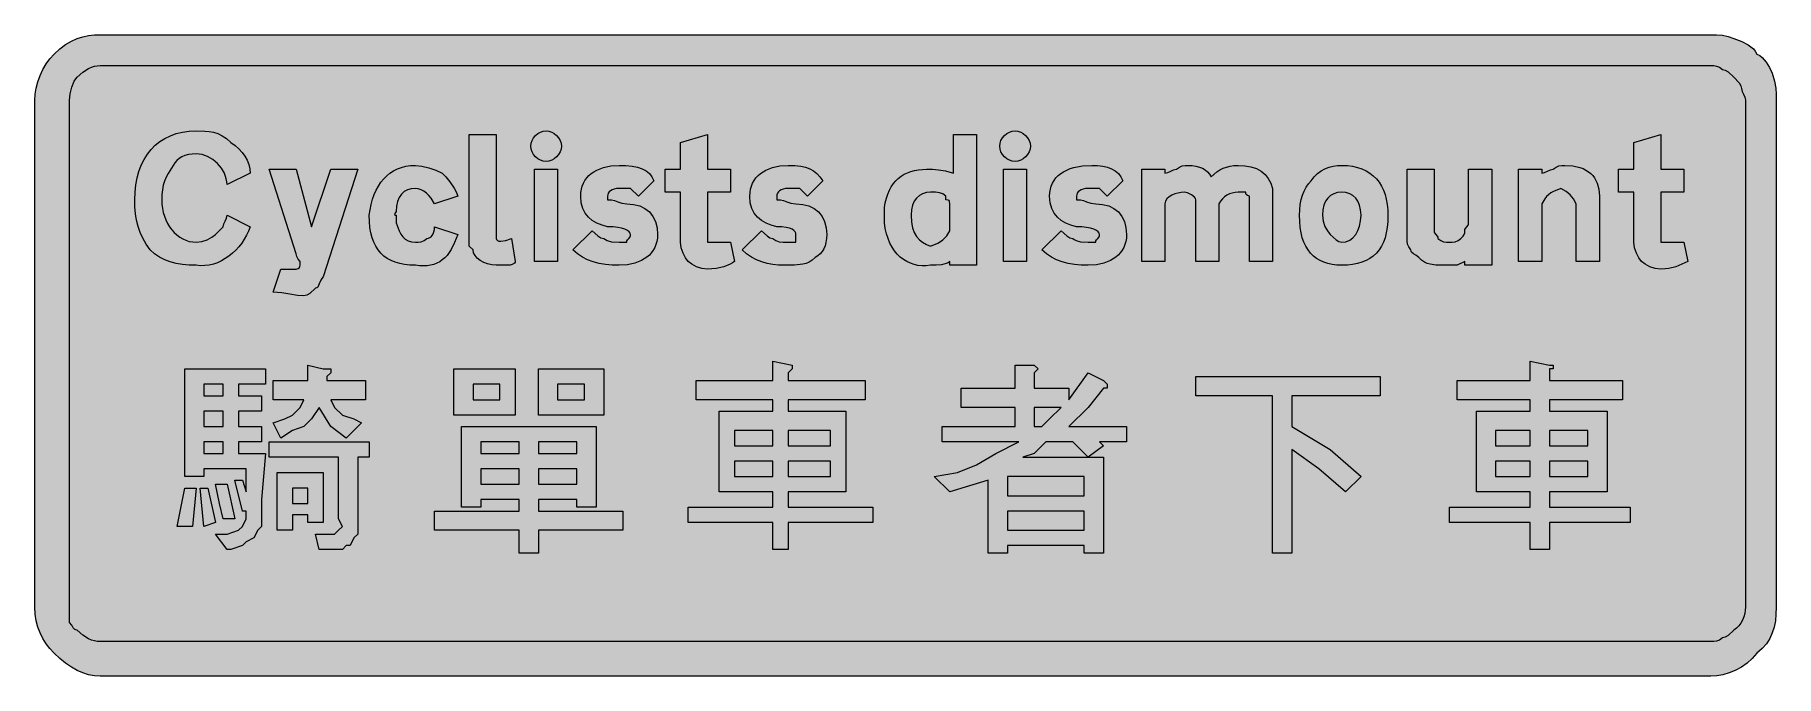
# Model space of a CAD drawing. Header units: metres. Extents: x 11 to 555, y 35 to 236.
import ezdxf

# ---------------------------------------------------------------- set-up
doc = ezdxf.new("R2010")
doc.units = ezdxf.units.M
doc.layers.add('FILL_BLACK_000000', color=7, linetype='Continuous', true_color=0x000000)
doc.layers.add('FILL_WHITE_FFFFFF', color=7, linetype='Continuous', true_color=0xffffff)

msp = doc.modelspace()

# ---------------------------------------------------------------- hatches: boundary and pattern name
at = {"layer": 'FILL_BLACK_000000', "true_color": 0x000000}
h = msp.add_hatch(color=7, dxfattribs=at)
h.dxf.hatch_style = 1
h.paths.add_polyline_path([(534.27, 235.68), (536.07, 235.66), (537.87, 235.53), (539.67, 235.17), (541.47, 234.48), (543.95, 233.56), (545.97, 232.53), (546.81, 231.94), (547.55, 231.27), (548.16, 230.53), (548.67, 229.68), (549.52, 229.18), (550.26, 228.57), (551.52, 227.13), (552.55, 225.46), (553.47, 223.68), (554.16, 221.19), (554.52, 219.03), (554.65, 217.1), (554.67, 215.28), (554.67, 56.88), (554.61, 54.69), (554.41, 52.6), (554.04, 50.64), (553.47, 48.78), (552.68, 47.04), (551.63, 45.4), (550.31, 43.89), (548.67, 42.48), (547.21, 40.79), (545.58, 39.33), (543.8, 38.09), (541.92, 37.08), (539.99, 36.29), (538.04, 35.73), (536.12, 35.39), (534.27, 35.28), (31.47, 35.28), (29.67, 35.39), (27.87, 35.73), (26.07, 36.29), (24.27, 37.08), (22.47, 38.09), (20.67, 39.33), (18.87, 40.79), (17.07, 42.48), (15.78, 43.89), (14.61, 45.4), (13.59, 47.04), (12.72, 48.78), (12.02, 50.64), (11.5, 52.6), (11.18, 54.69), (11.07, 56.88), (11.07, 215.28), (11.18, 217.13), (11.5, 219.05), (12.02, 221), (12.72, 222.93), (13.59, 224.81), (14.61, 226.59), (15.78, 228.22), (17.07, 229.68), (18.87, 231.32), (20.67, 232.64), (22.47, 233.69), (24.27, 234.48), (26.07, 235.05), (27.87, 235.42), (29.67, 235.62), (31.47, 235.68), (534.27, 235.68)])
h = msp.add_hatch(color=7, dxfattribs=at)
h.dxf.hatch_style = 1
h.paths.add_polyline_path([(77.76, 174.35), (77.15, 173.05), (76.45, 171.8), (75.65, 170.6), (74.76, 169.46), (73.8, 168.4), (72.77, 167.42), (71.67, 166.53), (70.52, 165.74), (69.32, 165.05), (68.07, 164.48), (66.8, 164.04), (65.49, 163.72), (64.16, 163.56), (62.82, 163.54), (61.47, 163.68), (59.28, 163.74), (57.2, 163.92), (55.23, 164.25), (53.37, 164.73), (51.63, 165.38), (49.99, 166.21), (48.48, 167.24), (47.07, 168.48), (45.83, 170.28), (44.8, 172.1), (43.97, 173.94), (43.32, 175.83), (42.84, 177.77), (42.51, 179.79), (42.33, 181.88), (42.27, 184.08), (42.35, 186.5), (42.6, 188.8), (43.01, 190.98), (43.58, 193.02), (44.31, 194.94), (45.18, 196.72), (46.2, 198.35), (47.37, 199.83), (48.68, 201.16), (50.12, 202.33), (51.7, 203.33), (53.41, 204.16), (55.24, 204.82), (57.2, 205.29), (59.28, 205.58), (61.47, 205.68), (64.17, 205.62), (65.52, 205.49), (66.87, 205.23), (68.22, 204.8), (69.57, 204.16), (70.92, 203.27), (72.27, 202.08), (73.56, 201.13), (74.73, 200.07), (75.75, 198.94), (76.62, 197.73), (77.32, 196.47), (77.84, 195.16), (78.16, 193.83), (78.27, 192.48), (71.07, 188.88), (71.01, 189.78), (70.85, 190.67), (70.25, 192.4), (69.3, 194.03), (68.07, 195.48), (66.62, 196.71), (65, 197.65), (63.26, 198.26), (62.37, 198.42), (61.47, 198.48), (60.18, 198.42), (59, 198.25), (57.93, 197.97), (56.97, 197.58), (56.13, 197.07), (55.4, 196.45), (54.78, 195.72), (54.27, 194.88), (52.7, 192.35), (52.08, 191.15), (51.57, 189.93), (51.18, 188.66), (50.9, 187.29), (50.73, 185.77), (50.67, 184.08), (50.73, 182.75), (50.89, 181.45), (51.15, 180.19), (51.51, 178.98), (51.97, 177.83), (52.51, 176.74), (53.12, 175.72), (53.82, 174.78), (54.59, 173.92), (55.42, 173.16), (56.31, 172.49), (57.25, 171.93), (58.25, 171.48), (59.28, 171.15), (60.36, 170.95), (61.47, 170.88), (63.25, 171.09), (64.92, 171.63), (66.36, 172.4), (67.47, 173.28), (69.87, 175.68), (70.06, 176.58), (70.47, 177.48), (70.88, 178.38), (71.07, 179.28), (78.27, 175.68), (77.76, 174.35)])
h = msp.add_hatch(color=7, dxfattribs=at)
h.dxf.hatch_style = 1
h.paths.add_polyline_path([(155.07, 173.28), (155.07, 172.08), (155.18, 171.69), (155.48, 171.4), (155.96, 171.24), (156.57, 171.18), (158.11, 171.4), (159.87, 172.08), (161.07, 164.88), (161.03, 164.69), (160.77, 164.28), (160.06, 163.87), (159.46, 163.73), (158.67, 163.68), (155.07, 163.68), (153.73, 163.79), (152.43, 164.09), (151.21, 164.57), (150.12, 165.18), (149.2, 165.91), (148.49, 166.72), (148.03, 167.58), (147.87, 168.48), (146.67, 169.68), (146.67, 170.88), (146.67, 204.48), (155.07, 204.48), (155.07, 173.28)])
h = msp.add_hatch(color=7, dxfattribs=at)
h.dxf.hatch_style = 1
h.paths.add_polyline_path([(175.36, 199.98), (175.06, 199.12), (174.58, 198.31), (173.97, 197.58), (173.24, 196.97), (172.43, 196.49), (171.57, 196.19), (170.67, 196.08), (169.77, 196.19), (168.91, 196.49), (168.1, 196.97), (167.37, 197.58), (166.76, 198.31), (166.28, 199.12), (165.98, 199.98), (165.87, 200.88), (165.98, 201.78), (166.28, 202.64), (166.76, 203.45), (167.37, 204.18), (168.1, 204.79), (168.91, 205.27), (169.77, 205.57), (170.67, 205.68), (171.57, 205.57), (172.43, 205.27), (173.24, 204.79), (173.97, 204.18), (174.58, 203.45), (175.06, 202.64), (175.36, 201.78), (175.47, 200.88), (175.36, 199.98)])
h = msp.add_hatch(color=7, dxfattribs=at)
h.dxf.hatch_style = 1
h.paths.add_polyline_path([(228.27, 193.68), (228.27, 186.48), (221.07, 186.48), (221.07, 173.28), (221.07, 170.88), (223.47, 170.88), (225.87, 170.88), (228.27, 170.88), (229.47, 164.88), (228.91, 164.43), (228.16, 164), (226.17, 163.23), (223.73, 162.69), (222.42, 162.53), (221.07, 162.48), (219.29, 162.69), (217.62, 163.23), (216.18, 164), (215.07, 164.88), (214.19, 165.99), (213.42, 167.43), (212.88, 169.1), (212.67, 170.88), (212.67, 186.48), (207.87, 186.48), (207.87, 193.68), (212.67, 193.68), (212.67, 202.08), (221.07, 204.48), (221.07, 193.68), (228.27, 193.68)])
h = msp.add_hatch(color=7, dxfattribs=at)
h.dxf.hatch_style = 1
h.paths.add_polyline_path([(305.07, 204.48), (305.07, 163.68), (296.67, 163.68), (296.67, 164.88), (296.17, 164.48), (295.56, 164.19), (294.12, 163.83), (292.45, 163.7), (290.67, 163.68), (289.33, 163.53), (288.03, 163.51), (286.77, 163.63), (285.55, 163.89), (284.38, 164.28), (283.27, 164.8), (282.21, 165.45), (281.22, 166.23), (280.3, 167.14), (279.46, 168.17), (278.69, 169.32), (278.01, 170.6), (277.43, 171.99), (276.94, 173.51), (276.55, 175.14), (276.27, 176.88), (276.27, 178.08), (276.27, 180.48), (276.27, 181.68), (276.54, 183.2), (276.89, 184.61), (277.32, 185.91), (277.83, 187.1), (278.41, 188.19), (279.08, 189.17), (279.81, 190.05), (280.62, 190.83), (281.5, 191.51), (282.45, 192.1), (283.46, 192.59), (284.54, 192.99), (285.68, 193.29), (286.88, 193.51), (289.47, 193.68), (291.29, 193.66), (293.22, 193.53), (295.38, 193.17), (297.87, 192.48), (297.87, 204.48), (305.07, 204.48)])
h.paths.add_polyline_path([(296.67, 182.88), (296.65, 183.57), (296.52, 183.93), (296.16, 184.06), (295.47, 184.08), (295.47, 185.28), (294.55, 185.97), (293.52, 186.33), (292.26, 186.46), (290.67, 186.48), (289.38, 186.37), (288.21, 186.03), (287.19, 185.47), (286.32, 184.68), (285.62, 183.67), (285.1, 182.43), (284.78, 180.97), (284.67, 179.28), (284.78, 177.19), (285.1, 175.42), (285.62, 173.92), (286.32, 172.68), (287.19, 171.66), (288.21, 170.84), (289.38, 170.19), (290.67, 169.68), (292.96, 170.6), (293.83, 171.09), (294.57, 171.63), (295.19, 172.22), (295.73, 172.89), (296.67, 174.48), (296.67, 181.68), (296.67, 182.88)], flags=16)
h = msp.add_hatch(color=7, dxfattribs=at)
h.dxf.hatch_style = 1
h.paths.add_polyline_path([(321.76, 199.98), (321.46, 199.12), (320.98, 198.31), (320.37, 197.58), (319.64, 196.97), (318.83, 196.49), (317.97, 196.19), (317.07, 196.08), (316.17, 196.19), (315.31, 196.49), (314.5, 196.97), (313.77, 197.58), (313.16, 198.31), (312.68, 199.12), (312.38, 199.98), (312.27, 200.88), (312.38, 201.78), (312.68, 202.64), (313.16, 203.45), (313.77, 204.18), (314.5, 204.79), (315.31, 205.27), (316.17, 205.57), (317.07, 205.68), (317.97, 205.57), (318.83, 205.27), (319.64, 204.79), (320.37, 204.18), (320.98, 203.45), (321.46, 202.64), (321.76, 201.78), (321.87, 200.88), (321.76, 199.98)])
h = msp.add_hatch(color=7, dxfattribs=at)
h.dxf.hatch_style = 1
h.paths.add_polyline_path([(525.87, 193.68), (525.87, 186.48), (518.67, 186.48), (518.67, 173.28), (518.67, 170.88), (521.07, 170.88), (523.47, 170.88), (525.87, 170.88), (527.07, 164.88), (525.25, 164), (523.32, 163.23), (521.16, 162.69), (519.97, 162.53), (518.67, 162.48), (516.89, 162.69), (515.22, 163.23), (513.78, 164), (512.67, 164.88), (511.79, 165.99), (511.02, 167.43), (510.48, 169.1), (510.27, 170.88), (510.27, 186.48), (505.47, 186.48), (505.47, 193.68), (510.27, 193.68), (510.27, 202.08), (518.67, 204.48), (518.67, 193.68), (525.87, 193.68)])
h = msp.add_hatch(color=7, dxfattribs=at)
h.dxf.hatch_style = 1
h.paths.add_polyline_path([(101.07, 160.08), (100.67, 159.58), (100.36, 159.01), (99.87, 157.83), (99.38, 156.87), (99.07, 156.59), (98.67, 156.48), (96.87, 154.83), (95.97, 154.29), (95.07, 154.08), (93.06, 154.27), (90.72, 154.68), (88.15, 155.09), (85.47, 155.28), (87.87, 162.48), (89.07, 162.48), (92.67, 162.48), (93.27, 162.63), (93.68, 162.99), (93.82, 163.28), (93.87, 163.68), (93.87, 164.88), (93.27, 165.63), (92.86, 166.4), (92.67, 167.28), (84.27, 193.68), (92.67, 193.68), (97.47, 175.68), (103.47, 193.68), (111.87, 193.68), (101.07, 160.08)])
h = msp.add_hatch(color=7, dxfattribs=at)
h.dxf.hatch_style = 1
h.paths.add_polyline_path([(131.86, 194.67), (134.07, 194.13), (136.28, 193.36), (138.27, 192.48), (139.36, 191.35), (140.67, 189.78), (141.98, 187.75), (142.57, 186.57), (143.07, 185.28), (135.87, 182.88), (134.76, 184.64), (134.08, 185.45), (133.32, 186.18), (132.51, 186.79), (131.65, 187.27), (130.77, 187.57), (129.87, 187.68), (128.58, 187.57), (127.41, 187.23), (126.39, 186.67), (125.52, 185.88), (124.82, 184.87), (124.3, 183.63), (123.98, 182.17), (123.87, 180.48), (123.42, 179.88), (123.36, 179.47), (123.53, 179.33), (123.87, 179.28), (123.87, 176.88), (124.81, 174.42), (125.35, 173.4), (125.97, 172.53), (126.71, 171.83), (127.58, 171.31), (128.63, 170.99), (129.87, 170.88), (130.77, 170.9), (131.67, 171.03), (132.57, 171.39), (133.47, 172.08), (133.92, 172.14), (134.35, 172.3), (134.76, 172.59), (135.12, 172.98), (135.43, 173.49), (135.66, 174.1), (135.82, 174.84), (135.87, 175.68), (143.07, 173.28), (142.11, 170.75), (141.01, 168.57), (139.74, 166.76), (139.03, 166), (138.27, 165.33), (137.45, 164.76), (136.58, 164.29), (135.64, 163.92), (134.63, 163.66), (133.56, 163.5), (132.41, 163.45), (131.18, 163.51), (129.87, 163.68), (128.13, 163.74), (126.5, 163.91), (124.98, 164.19), (123.57, 164.6), (122.28, 165.12), (121.1, 165.77), (120.03, 166.54), (119.07, 167.43), (118.23, 168.45), (117.5, 169.6), (116.88, 170.88), (116.37, 172.29), (115.98, 173.83), (115.7, 175.51), (115.53, 177.33), (115.47, 179.28), (116.09, 182.71), (116.52, 184.28), (117.05, 185.77), (117.65, 187.15), (118.34, 188.43), (119.11, 189.61), (119.97, 190.68), (120.91, 191.64), (121.94, 192.48), (123.05, 193.2), (124.25, 193.79), (125.52, 194.26), (126.89, 194.6), (128.34, 194.81), (129.87, 194.88), (131.86, 194.67)])
h = msp.add_hatch(color=7, dxfattribs=at)
h.dxf.hatch_style = 1
h.paths.add_polyline_path([(167.07, 164.88), (167.07, 193.68), (174.27, 193.68), (174.27, 164.88), (167.07, 164.88)])
h = msp.add_hatch(color=7, dxfattribs=at)
h.dxf.hatch_style = 1
h.paths.add_polyline_path([(205.41, 172.18), (205.25, 171.14), (204.98, 170.17), (204.61, 169.25), (204.14, 168.39), (203.57, 167.61), (202.91, 166.88), (202.17, 166.23), (201.34, 165.65), (200.43, 165.14), (198.38, 164.34), (196.05, 163.85), (193.47, 163.68), (191.28, 163.74), (189.2, 163.92), (187.23, 164.25), (185.37, 164.73), (183.63, 165.38), (182, 166.21), (180.48, 167.24), (179.07, 168.48), (185.07, 174.48), (186.87, 172.83), (187.77, 172.29), (188.67, 172.08), (189.17, 171.68), (189.76, 171.39), (191.07, 171.03), (193.47, 170.88), (195.87, 170.88), (195.92, 171.28), (196.06, 171.59), (196.47, 172.08), (196.88, 172.57), (197.02, 172.88), (197.07, 173.28), (196.96, 173.73), (196.62, 174.16), (196.06, 174.57), (195.27, 174.93), (194.26, 175.24), (193.02, 175.47), (191.56, 175.63), (189.87, 175.68), (188.13, 176.19), (186.53, 176.84), (185.1, 177.66), (183.87, 178.68), (182.86, 179.92), (182.11, 181.42), (181.63, 183.19), (181.47, 185.28), (181.53, 186.38), (181.69, 187.42), (181.96, 188.39), (182.33, 189.31), (182.8, 190.17), (183.37, 190.95), (184.03, 191.68), (184.77, 192.33), (185.6, 192.91), (186.51, 193.42), (188.56, 194.22), (190.89, 194.71), (193.47, 194.88), (195.61, 194.82), (197.52, 194.64), (199.21, 194.31), (200.67, 193.83), (201.91, 193.18), (202.92, 192.35), (203.71, 191.32), (204.27, 190.08), (199.47, 185.28), (197.07, 187.68), (193.47, 187.68), (192.63, 187.63), (191.9, 187.47), (191.28, 187.24), (190.77, 186.93), (190.38, 186.57), (190.1, 186.16), (189.93, 185.73), (189.87, 185.28), (189.87, 184.08), (191.07, 184.08), (191.99, 183.89), (193.02, 183.48), (194.28, 183.07), (195.87, 182.88), (198.01, 182.71), (199.9, 182.22), (201.54, 181.42), (202.92, 180.33), (204.01, 178.95), (204.81, 177.31), (205.3, 175.42), (205.47, 173.28), (205.41, 172.18)])
h = msp.add_hatch(color=7, dxfattribs=at)
h.dxf.hatch_style = 1
h.paths.add_polyline_path([(258.21, 171.99), (258.05, 170.8), (257.76, 169.74), (257.37, 168.78), (256.86, 167.94), (256.25, 167.2), (255.51, 166.59), (254.67, 166.08), (253.77, 165.29), (252.83, 164.69), (251.84, 164.27), (250.77, 163.98), (248.26, 163.72), (245.07, 163.68), (243.27, 163.74), (241.49, 163.92), (239.73, 164.25), (238.02, 164.73), (236.36, 165.38), (234.78, 166.21), (233.27, 167.24), (231.87, 168.48), (237.87, 174.48), (239.67, 172.83), (240.57, 172.29), (241.47, 172.08), (242.39, 171.39), (243.42, 171.03), (244.68, 170.9), (246.27, 170.88), (248.67, 170.88), (248.67, 173.28), (248.61, 173.73), (248.41, 174.16), (248.04, 174.57), (247.47, 174.93), (246.68, 175.24), (245.63, 175.47), (244.31, 175.63), (242.67, 175.68), (240.93, 176.19), (239.33, 176.84), (237.9, 177.66), (236.67, 178.68), (235.66, 179.92), (234.91, 181.42), (234.43, 183.19), (234.27, 185.28), (234.33, 186.38), (234.49, 187.42), (234.76, 188.39), (235.13, 189.31), (235.6, 190.17), (236.17, 190.95), (236.83, 191.68), (237.57, 192.33), (238.4, 192.91), (239.31, 193.42), (241.36, 194.22), (243.69, 194.71), (246.27, 194.88), (248.36, 194.82), (250.15, 194.64), (251.69, 194.31), (253.02, 193.83), (254.18, 193.18), (255.21, 192.35), (256.16, 191.32), (257.07, 190.08), (252.27, 185.28), (249.87, 187.68), (246.27, 187.68), (245.43, 187.63), (244.7, 187.47), (244.08, 187.24), (243.57, 186.93), (243.18, 186.57), (242.9, 186.16), (242.73, 185.73), (242.67, 185.28), (242.67, 184.08), (243.87, 184.08), (244.79, 183.89), (245.82, 183.48), (247.08, 183.07), (248.67, 182.88), (250.81, 182.71), (252.7, 182.22), (254.34, 181.42), (255.72, 180.33), (256.81, 178.95), (257.61, 177.31), (258.1, 175.42), (258.27, 173.28), (258.21, 171.99)])
h = msp.add_hatch(color=7, dxfattribs=at)
h.dxf.hatch_style = 1
h.paths.add_polyline_path([(313.47, 164.88), (313.47, 193.68), (320.67, 193.68), (320.67, 164.88), (313.47, 164.88)])
h = msp.add_hatch(color=7, dxfattribs=at)
h.dxf.hatch_style = 1
h.paths.add_polyline_path([(351.81, 172.18), (351.65, 171.14), (351.38, 170.17), (351.01, 169.25), (350.54, 168.39), (349.97, 167.61), (349.31, 166.88), (348.57, 166.23), (347.74, 165.65), (346.83, 165.14), (344.78, 164.34), (342.45, 163.85), (339.87, 163.68), (337.68, 163.74), (335.6, 163.92), (333.63, 164.25), (331.77, 164.73), (330.03, 165.38), (328.4, 166.21), (326.88, 167.24), (325.47, 168.48), (331.47, 174.48), (333.27, 172.83), (334.17, 172.29), (335.07, 172.08), (335.57, 171.68), (336.16, 171.39), (337.47, 171.03), (339.87, 170.88), (342.27, 170.88), (342.32, 171.28), (342.46, 171.59), (342.87, 172.08), (343.28, 172.57), (343.42, 172.88), (343.47, 173.28), (343.36, 173.73), (343.02, 174.16), (342.46, 174.57), (341.67, 174.93), (340.66, 175.24), (339.42, 175.47), (337.96, 175.63), (336.27, 175.68), (334.53, 176.19), (332.93, 176.84), (331.5, 177.66), (330.27, 178.68), (329.26, 179.92), (328.51, 181.42), (328.03, 183.19), (327.87, 185.28), (327.93, 186.38), (328.09, 187.42), (328.37, 188.39), (328.75, 189.31), (329.24, 190.17), (329.83, 190.95), (330.53, 191.68), (331.32, 192.33), (332.21, 192.91), (333.2, 193.42), (334.29, 193.86), (335.46, 194.22), (338.09, 194.71), (341.07, 194.88), (342.81, 194.82), (344.43, 194.64), (345.9, 194.31), (347.22, 193.83), (348.37, 193.18), (349.34, 192.35), (350.11, 191.32), (350.67, 190.08), (345.87, 185.28), (343.47, 187.68), (339.87, 187.68), (339.03, 187.63), (338.3, 187.47), (337.68, 187.24), (337.17, 186.93), (336.78, 186.57), (336.5, 186.16), (336.33, 185.73), (336.27, 185.28), (336.27, 184.08), (337.47, 184.08), (338.39, 183.89), (339.42, 183.48), (340.68, 183.07), (342.27, 182.88), (344.41, 182.71), (346.3, 182.22), (347.94, 181.42), (349.32, 180.33), (350.41, 178.95), (351.21, 177.31), (351.7, 175.42), (351.87, 173.28), (351.81, 172.18)])
h = msp.add_hatch(color=7, dxfattribs=at)
h.dxf.hatch_style = 1
h.paths.add_polyline_path([(385.77, 186.42), (384.89, 186.25), (384.03, 185.97), (383.22, 185.58), (382.46, 185.07), (381.78, 184.45), (381.17, 183.72), (380.67, 182.88), (380.67, 164.88), (373.47, 164.88), (373.47, 184.08), (373.36, 184.53), (373.08, 184.96), (372.12, 185.73), (370.94, 186.27), (369.87, 186.48), (368.92, 186.42), (367.92, 186.25), (366.92, 185.97), (365.97, 185.58), (365.14, 185.07), (364.47, 184.45), (364.03, 183.72), (363.87, 182.88), (363.87, 164.88), (356.67, 164.88), (356.67, 193.68), (363.87, 193.68), (363.87, 192.48), (364.77, 192.67), (365.67, 193.08), (366.57, 193.49), (367.47, 193.68), (368.37, 194.37), (369.27, 194.73), (370.17, 194.86), (371.07, 194.88), (372.36, 194.82), (373.55, 194.65), (374.61, 194.37), (375.57, 193.98), (376.41, 193.47), (377.15, 192.85), (377.76, 192.12), (378.27, 191.28), (380.09, 192.85), (381.03, 193.47), (382.02, 193.98), (383.06, 194.37), (384.18, 194.65), (385.37, 194.82), (386.67, 194.88), (388.81, 194.77), (390.72, 194.43), (392.41, 193.87), (393.87, 193.08), (395.11, 192.07), (396.12, 190.83), (396.91, 189.37), (397.47, 187.68), (397.47, 186.48), (397.47, 185.28), (397.47, 164.88), (390.27, 164.88), (390.27, 184.08), (390.27, 185.28), (389.67, 185.43), (389.26, 185.79), (389.12, 186.08), (389.07, 186.48), (386.67, 186.48), (385.77, 186.42)])
h = msp.add_hatch(color=7, dxfattribs=at)
h.dxf.hatch_style = 1
h.paths.add_polyline_path([(433.25, 175.51), (432.96, 173.83), (432.57, 172.29), (432.06, 170.88), (431.45, 169.6), (430.71, 168.45), (429.87, 167.43), (428.91, 166.54), (427.85, 165.77), (426.66, 165.12), (425.37, 164.6), (423.96, 164.19), (422.45, 163.91), (420.81, 163.74), (419.07, 163.68), (417.54, 163.74), (416.09, 163.91), (414.73, 164.19), (413.46, 164.6), (412.29, 165.12), (411.2, 165.77), (410.21, 166.54), (409.32, 167.43), (408.53, 168.45), (407.83, 169.6), (407.24, 170.88), (406.75, 172.29), (406.37, 173.83), (406.09, 175.51), (405.93, 177.33), (405.87, 179.28), (405.93, 181.02), (406.1, 182.65), (406.38, 184.17), (406.77, 185.58), (407.28, 186.87), (407.9, 188.05), (408.63, 189.12), (409.47, 190.08), (410.42, 191.32), (411.48, 192.35), (412.61, 193.18), (413.82, 193.83), (415.08, 194.31), (416.39, 194.64), (417.72, 194.82), (419.07, 194.88), (420.81, 194.81), (422.45, 194.6), (423.96, 194.26), (425.37, 193.79), (426.66, 193.2), (427.85, 192.48), (428.91, 191.64), (429.87, 190.68), (430.71, 189.61), (431.45, 188.43), (432.06, 187.15), (432.57, 185.77), (432.96, 184.28), (433.25, 182.71), (433.41, 181.04), (433.47, 179.28), (433.41, 177.33), (433.25, 175.51)])
h.paths.add_polyline_path([(424.64, 182.43), (424.12, 183.67), (423.42, 184.68), (422.55, 185.47), (421.53, 186.03), (420.36, 186.37), (419.07, 186.48), (417.78, 186.37), (416.61, 186.03), (415.59, 185.47), (414.72, 184.68), (414.02, 183.67), (413.5, 182.43), (413.18, 180.97), (413.07, 179.28), (413.28, 177.5), (413.82, 175.83), (414.59, 174.39), (415.47, 173.28), (417.27, 171.63), (418.17, 171.09), (419.07, 170.88), (420.36, 171.04), (421.53, 171.52), (422.55, 172.27), (423.42, 173.28), (424.12, 174.51), (424.64, 175.94), (424.96, 177.54), (425.07, 179.28), (424.96, 180.97), (424.64, 182.43)], flags=16)
h = msp.add_hatch(color=7, dxfattribs=at)
h.dxf.hatch_style = 1
h.paths.add_polyline_path([(465.87, 193.68), (465.87, 163.68), (457.47, 163.68), (457.47, 164.88), (455.07, 163.68), (450.27, 163.68), (448.47, 163.72), (446.67, 163.98), (445.77, 164.27), (444.87, 164.69), (443.97, 165.29), (443.07, 166.08), (442.19, 166.79), (441.42, 167.28), (440.88, 167.77), (440.72, 168.08), (440.67, 168.48), (439.98, 169.38), (439.62, 170.28), (439.49, 171.18), (439.47, 172.08), (439.47, 193.68), (447.87, 193.68), (447.87, 175.68), (447.87, 174.48), (447.92, 174.08), (448.06, 173.77), (448.47, 173.28), (448.88, 172.79), (449.02, 172.48), (449.07, 172.08), (449.97, 171.39), (450.87, 171.03), (451.77, 170.9), (452.67, 170.88), (453.57, 170.9), (454.47, 171.03), (455.37, 171.39), (456.27, 172.08), (456.96, 172.79), (457.32, 173.28), (457.45, 173.77), (457.47, 174.48), (457.52, 174.88), (457.66, 175.19), (458.07, 175.68), (458.48, 176.17), (458.62, 176.48), (458.67, 176.88), (458.67, 193.68), (465.87, 193.68)])
h = msp.add_hatch(color=7, dxfattribs=at)
h.dxf.hatch_style = 1
h.paths.add_polyline_path([(492.27, 164.88), (492.27, 181.68), (492.27, 182.88), (491.35, 184.47), (490.32, 185.73), (489.06, 186.76), (487.47, 187.68), (485.18, 186.76), (484.31, 186.27), (483.57, 185.73), (482.95, 185.14), (482.41, 184.47), (481.47, 182.88), (481.47, 164.88), (474.27, 164.88), (474.27, 193.68), (481.47, 193.68), (481.47, 192.48), (482.37, 192.67), (483.27, 193.08), (484.17, 193.49), (485.07, 193.68), (485.97, 194.37), (486.87, 194.73), (487.77, 194.86), (488.67, 194.88), (491.2, 194.71), (493.4, 194.22), (494.37, 193.86), (495.25, 193.42), (496.05, 192.91), (496.77, 192.33), (497.4, 191.68), (497.95, 190.95), (498.42, 190.17), (498.8, 189.31), (499.3, 187.42), (499.47, 185.28), (499.47, 184.08), (499.47, 164.88), (492.27, 164.88)])
h = msp.add_hatch(color=7, dxfattribs=at)
h.dxf.hatch_style = 1
h.paths.add_polyline_path([(74.67, 122.88), (81.87, 122.88), (81.87, 118.08), (74.67, 118.08), (74.67, 113.28), (81.87, 113.28), (81.87, 108.48), (74.67, 108.48), (74.67, 104.88), (83.07, 104.88), (81.87, 90.48), (81.87, 88.08), (81.87, 84.48), (81.87, 82.08), (80.67, 80.88), (79.47, 78.48), (77.07, 77.28), (75.87, 76.08), (72.27, 74.88), (71.07, 74.88), (67.47, 79.68), (71.07, 79.68), (74.67, 80.88), (75.87, 82.08), (77.07, 84.48), (77.07, 86.88), (75.87, 86.88), (73.47, 96.48), (75.87, 96.48), (77.07, 92.88), (77.07, 100.08), (63.87, 100.08), (63.87, 97.68), (57.87, 97.68), (57.87, 131.28), (83.07, 131.28), (83.07, 126.48), (74.67, 126.48), (74.67, 122.88)])
h.paths.add_polyline_path([(63.87, 122.88), (69.87, 122.88), (69.87, 126.48), (63.87, 126.48), (63.87, 122.88)], flags=16)
h.paths.add_polyline_path([(63.87, 108.48), (63.87, 104.88), (69.87, 104.88), (69.87, 108.48), (63.87, 108.48)], flags=16)
h.paths.add_polyline_path([(69.87, 118.08), (63.87, 118.08), (63.87, 113.28), (69.87, 113.28), (69.87, 118.08)], flags=16)
h = msp.add_hatch(color=7, dxfattribs=at)
h.dxf.hatch_style = 1
h.paths.add_polyline_path([(101.07, 131.28), (102.27, 131.28), (103.47, 131.28), (103.47, 130.08), (102.27, 128.88), (102.27, 127.68), (114.27, 127.68), (114.27, 121.68), (103.47, 121.68), (104.67, 119.28), (107.07, 116.88), (110.67, 115.68), (113.07, 114.48), (108.27, 109.68), (103.47, 113.28), (99.87, 119.28), (97.47, 115.68), (95.07, 113.28), (91.47, 112.08), (87.87, 109.68), (85.47, 114.48), (89.07, 115.68), (91.47, 116.88), (93.87, 119.28), (95.07, 121.68), (85.47, 121.68), (85.47, 127.68), (96.27, 127.68), (96.27, 132.48), (101.07, 131.28)])
h = msp.add_hatch(color=7, dxfattribs=at)
h.dxf.hatch_style = 1
h.paths.add_polyline_path([(161.07, 116.88), (141.87, 116.88), (141.87, 131.28), (161.07, 131.28), (161.07, 116.88)])
h.paths.add_polyline_path([(156.27, 126.48), (147.87, 126.48), (147.87, 121.68), (156.27, 121.68), (156.27, 126.48)], flags=16)
h = msp.add_hatch(color=7, dxfattribs=at)
h.dxf.hatch_style = 1
h.paths.add_polyline_path([(188.67, 116.88), (168.27, 116.88), (168.27, 131.28), (188.67, 131.28), (188.67, 116.88)])
h.paths.add_polyline_path([(182.67, 126.48), (174.27, 126.48), (174.27, 121.68), (182.67, 121.68), (182.67, 126.48)], flags=16)
h = msp.add_hatch(color=7, dxfattribs=at)
h.dxf.hatch_style = 1
h.paths.add_polyline_path([(246.27, 130.08), (246.27, 127.68), (270.27, 127.68), (270.27, 121.68), (246.27, 121.68), (246.27, 118.08), (264.27, 118.08), (264.27, 92.88), (246.27, 92.88), (246.27, 88.08), (272.67, 88.08), (272.67, 83.28), (246.27, 83.28), (246.27, 74.88), (241.47, 74.88), (241.47, 83.28), (215.07, 83.28), (215.07, 88.08), (241.47, 88.08), (241.47, 92.88), (224.67, 92.88), (224.67, 118.08), (241.47, 118.08), (241.47, 121.68), (217.47, 121.68), (217.47, 127.68), (241.47, 127.68), (241.47, 133.68), (247.47, 132.48), (247.47, 131.28), (246.27, 130.08)])
h.paths.add_polyline_path([(241.47, 107.28), (241.47, 112.08), (229.47, 112.08), (229.47, 107.28), (241.47, 107.28)], flags=16)
h.paths.add_polyline_path([(229.47, 97.68), (241.47, 97.68), (241.47, 102.48), (229.47, 102.48), (229.47, 97.68)], flags=16)
h.paths.add_polyline_path([(246.27, 112.08), (246.27, 107.28), (259.47, 107.28), (259.47, 112.08), (246.27, 112.08)], flags=16)
h.paths.add_polyline_path([(259.47, 102.48), (246.27, 102.48), (246.27, 97.68), (259.47, 97.68), (259.47, 102.48)], flags=16)
h = msp.add_hatch(color=7, dxfattribs=at)
h.dxf.hatch_style = 1
h.paths.add_polyline_path([(338.67, 73.68), (338.67, 76.08), (314.67, 76.08), (314.67, 73.68), (308.67, 73.68), (308.67, 96.48), (296.67, 92.88), (291.87, 97.68), (299.07, 98.88), (305.07, 101.28), (311.07, 104.88), (318.27, 108.48), (294.27, 108.48), (294.27, 113.28), (317.07, 113.28), (317.07, 119.28), (300.27, 119.28), (300.27, 125.28), (317.07, 125.28), (317.07, 132.48), (320.67, 132.48), (323.07, 132.48), (324.27, 131.28), (323.07, 130.08), (323.07, 125.28), (333.87, 125.28), (333.87, 121.68), (339.87, 130.08), (344.67, 127.68), (345.87, 126.48), (345.87, 125.28), (344.67, 125.28), (339.87, 119.28), (333.87, 113.28), (351.87, 113.28), (351.87, 108.48), (343.47, 108.48), (344.67, 107.28), (339.87, 103.68), (344.67, 103.68), (344.67, 73.68), (338.67, 73.68)])
h.paths.add_polyline_path([(335.07, 108.48), (331.47, 108.48), (326.67, 108.48), (323.07, 104.88), (319.47, 103.68), (330.27, 103.68), (337.47, 103.68), (339.87, 103.68), (335.07, 108.48)], flags=16)
h.paths.add_polyline_path([(323.07, 119.28), (323.07, 113.28), (325.47, 113.28), (327.87, 115.68), (331.47, 119.28), (323.07, 119.28)], flags=16)
h.paths.add_polyline_path([(314.67, 97.68), (314.67, 91.68), (338.67, 91.68), (338.67, 97.68), (314.67, 97.68)], flags=16)
h.paths.add_polyline_path([(338.67, 86.88), (314.67, 86.88), (314.67, 80.88), (338.67, 80.88), (338.67, 86.88)], flags=16)
h = msp.add_hatch(color=7, dxfattribs=at)
h.dxf.hatch_style = 1
h.paths.add_polyline_path([(485.07, 131.28), (483.87, 131.28), (483.87, 130.08), (483.87, 127.68), (506.67, 127.68), (506.67, 121.68), (483.87, 121.68), (483.87, 118.08), (501.87, 118.08), (501.87, 92.88), (483.87, 92.88), (483.87, 88.08), (509.07, 88.08), (509.07, 83.28), (483.87, 83.28), (483.87, 74.88), (477.87, 74.88), (477.87, 83.28), (452.67, 83.28), (452.67, 88.08), (477.87, 88.08), (477.87, 92.88), (461.07, 92.88), (461.07, 118.08), (477.87, 118.08), (477.87, 121.68), (455.07, 121.68), (455.07, 127.68), (477.87, 127.68), (477.87, 133.68), (483.87, 132.48), (485.07, 132.48), (485.07, 131.28)])
h.paths.add_polyline_path([(477.87, 107.28), (477.87, 112.08), (467.07, 112.08), (467.07, 107.28), (477.87, 107.28)], flags=16)
h.paths.add_polyline_path([(467.07, 97.68), (477.87, 97.68), (477.87, 102.48), (467.07, 102.48), (467.07, 97.68)], flags=16)
h.paths.add_polyline_path([(483.87, 112.08), (483.87, 107.28), (495.87, 107.28), (495.87, 112.08), (483.87, 112.08)], flags=16)
h.paths.add_polyline_path([(495.87, 102.48), (483.87, 102.48), (483.87, 97.68), (495.87, 97.68), (495.87, 102.48)], flags=16)
h = msp.add_hatch(color=7, dxfattribs=at)
h.dxf.hatch_style = 1
h.paths.add_polyline_path([(431.07, 128.88), (431.07, 122.88), (403.47, 122.88), (403.47, 113.28), (415.47, 106.08), (425.07, 97.68), (420.27, 92.88), (411.87, 100.08), (403.47, 106.08), (403.47, 73.68), (397.47, 73.68), (397.47, 122.88), (373.47, 122.88), (373.47, 128.88), (431.07, 128.88)])
h = msp.add_hatch(color=7, dxfattribs=at)
h.dxf.hatch_style = 1
h.paths.add_polyline_path([(180.27, 90.48), (168.27, 90.48), (168.27, 86.88), (194.67, 86.88), (194.67, 80.88), (168.27, 80.88), (168.27, 73.68), (162.27, 73.68), (162.27, 80.88), (135.87, 80.88), (135.87, 86.88), (162.27, 86.88), (162.27, 90.48), (150.27, 90.48), (150.27, 88.08), (144.27, 88.08), (144.27, 113.28), (186.27, 113.28), (186.27, 88.08), (180.27, 88.08), (180.27, 90.48)])
h.paths.add_polyline_path([(180.27, 104.88), (180.27, 108.48), (168.27, 108.48), (168.27, 104.88), (180.27, 104.88)], flags=16)
h.paths.add_polyline_path([(168.27, 95.28), (180.27, 95.28), (180.27, 100.08), (168.27, 100.08), (168.27, 95.28)], flags=16)
h.paths.add_polyline_path([(150.27, 108.48), (150.27, 104.88), (162.27, 104.88), (162.27, 108.48), (150.27, 108.48)], flags=16)
h.paths.add_polyline_path([(162.27, 100.08), (150.27, 100.08), (150.27, 95.28), (162.27, 95.28), (162.27, 100.08)], flags=16)
h = msp.add_hatch(color=7, dxfattribs=at)
h.dxf.hatch_style = 1
h.paths.add_polyline_path([(115.47, 108.48), (115.47, 103.68), (111.87, 103.68), (111.87, 84.48), (111.87, 82.08), (111.87, 79.68), (110.67, 78.48), (109.47, 76.08), (108.27, 76.08), (107.07, 74.88), (104.67, 74.88), (102.27, 74.88), (99.87, 74.88), (98.67, 79.68), (102.27, 79.68), (104.67, 79.68), (105.87, 80.88), (107.07, 82.08), (105.87, 84.48), (105.87, 103.68), (84.27, 103.68), (84.27, 108.48), (115.47, 108.48)])
h = msp.add_hatch(color=7, dxfattribs=at)
h.dxf.hatch_style = 1
h.paths.add_polyline_path([(101.07, 83.28), (96.27, 83.28), (96.27, 85.68), (91.47, 85.68), (91.47, 80.88), (86.67, 80.88), (86.67, 98.88), (101.07, 98.88), (101.07, 83.28)])
h.paths.add_polyline_path([(96.27, 94.08), (91.47, 94.08), (91.47, 89.28), (96.27, 89.28), (96.27, 94.08)], flags=16)
h = msp.add_hatch(color=7, dxfattribs=at)
h.dxf.hatch_style = 1
h.paths.add_polyline_path([(60.27, 82.08), (55.47, 82.08), (57.87, 94.08), (61.47, 94.08), (60.27, 82.08)])
h = msp.add_hatch(color=7, dxfattribs=at)
h.dxf.hatch_style = 1
h.paths.add_polyline_path([(67.47, 83.28), (63.87, 82.08), (62.67, 94.08), (65.07, 94.08), (67.47, 83.28)])
h = msp.add_hatch(color=7, dxfattribs=at)
h.dxf.hatch_style = 1
h.paths.add_polyline_path([(73.47, 84.48), (69.87, 84.48), (68.67, 89.28), (67.47, 95.28), (71.07, 95.28), (73.47, 84.48)])
at = {"layer": 'FILL_WHITE_FFFFFF', "true_color": 0xffffff}
h = msp.add_hatch(color=7, dxfattribs=at)
h.dxf.hatch_style = 1
h.paths.add_polyline_path([(534.27, 226.08), (535.17, 226.06), (536.07, 225.93), (536.97, 225.57), (537.87, 224.88), (538.77, 224.67), (539.67, 224.13), (541.47, 222.48), (543.12, 220.68), (543.66, 219.78), (543.87, 218.88), (544.06, 217.98), (544.47, 217.08), (544.88, 216.18), (545.07, 215.28), (545.07, 56.88), (545.01, 55.93), (544.85, 54.91), (544.56, 53.86), (544.17, 52.83), (543.66, 51.85), (543.05, 50.97), (542.31, 50.24), (541.47, 49.68), (539.67, 48.03), (538.77, 47.49), (537.87, 47.28), (536.97, 46.59), (536.07, 46.23), (535.17, 46.1), (534.27, 46.08), (31.47, 46.08), (30.57, 46.14), (29.67, 46.3), (28.77, 46.59), (27.87, 46.98), (26.07, 48.1), (24.27, 49.68), (23.87, 49.73), (23.56, 49.89), (23.07, 50.43), (22.58, 51.2), (21.87, 52.08), (21.87, 56.88), (21.87, 215.28), (22.08, 217.25), (22.62, 219.33), (23.39, 221.19), (23.82, 221.92), (24.27, 222.48), (26.07, 224.05), (27.87, 225.18), (28.77, 225.57), (29.67, 225.85), (30.57, 226.02), (31.47, 226.08), (534.27, 226.08)])

# ---------------------------------------------------------------- linework, layer by layer
at = {"layer": 'FILL_BLACK_000000', "lineweight": 0, "true_color": 0x000000}
for points in [[(534.27, 235.68), (536.07, 235.66), (537.87, 235.53), (539.67, 235.17), (541.47, 234.48), (543.95, 233.56), (545.97, 232.53), (546.81, 231.94), (547.55, 231.27), (548.16, 230.53), (548.67, 229.68), (549.52, 229.18), (550.26, 228.57), (551.52, 227.13), (552.55, 225.46), (553.47, 223.68), (554.16, 221.19), (554.52, 219.03), (554.65, 217.1), (554.67, 215.28), (554.67, 56.88), (554.61, 54.69), (554.41, 52.6), (554.04, 50.64), (553.47, 48.78), (552.68, 47.04), (551.63, 45.4), (550.31, 43.89), (548.67, 42.48), (547.21, 40.79), (545.58, 39.33), (543.8, 38.09), (541.92, 37.08), (539.99, 36.29), (538.04, 35.73), (536.12, 35.39), (534.27, 35.28), (31.47, 35.28), (29.67, 35.39), (27.87, 35.73), (26.07, 36.29), (24.27, 37.08), (22.47, 38.09), (20.67, 39.33), (18.87, 40.79), (17.07, 42.48), (15.78, 43.89), (14.61, 45.4), (13.59, 47.04), (12.72, 48.78), (12.02, 50.64), (11.5, 52.6), (11.18, 54.69), (11.07, 56.88), (11.07, 215.28), (11.18, 217.13), (11.5, 219.05), (12.02, 221), (12.72, 222.93), (13.59, 224.81), (14.61, 226.59), (15.78, 228.22), (17.07, 229.68), (18.87, 231.32), (20.67, 232.64), (22.47, 233.69), (24.27, 234.48), (26.07, 235.05), (27.87, 235.42), (29.67, 235.62), (31.47, 235.68)], [(77.76, 174.35), (77.15, 173.05), (76.45, 171.8), (75.65, 170.6), (74.76, 169.46), (73.8, 168.4), (72.77, 167.42), (71.67, 166.53), (70.52, 165.74), (69.32, 165.05), (68.07, 164.48), (66.8, 164.04), (65.49, 163.72), (64.16, 163.56), (62.82, 163.54), (61.47, 163.68), (59.28, 163.74), (57.2, 163.92), (55.23, 164.25), (53.37, 164.73), (51.63, 165.38), (49.99, 166.21), (48.48, 167.24), (47.07, 168.48), (45.83, 170.28), (44.8, 172.1), (43.97, 173.94), (43.32, 175.83), (42.84, 177.77), (42.51, 179.79), (42.33, 181.88), (42.27, 184.08), (42.35, 186.5), (42.6, 188.8), (43.01, 190.98), (43.58, 193.02), (44.31, 194.94), (45.18, 196.72), (46.2, 198.35), (47.37, 199.83), (48.68, 201.16), (50.12, 202.33), (51.7, 203.33), (53.41, 204.16), (55.24, 204.82), (57.2, 205.29), (59.28, 205.58), (61.47, 205.68), (64.17, 205.62), (65.52, 205.49), (66.87, 205.23), (68.22, 204.8), (69.57, 204.16), (70.92, 203.27), (72.27, 202.08), (73.56, 201.13), (74.73, 200.07), (75.75, 198.94), (76.62, 197.73), (77.32, 196.47), (77.84, 195.16), (78.16, 193.83), (78.27, 192.48), (71.07, 188.88), (71.01, 189.78), (70.85, 190.67), (70.25, 192.4), (69.3, 194.03), (68.07, 195.48), (66.62, 196.71), (65, 197.65), (63.26, 198.26), (62.37, 198.42), (61.47, 198.48), (60.18, 198.42), (59, 198.25), (57.93, 197.97), (56.97, 197.58), (56.13, 197.07), (55.4, 196.45), (54.78, 195.72), (54.27, 194.88), (52.7, 192.35), (52.08, 191.15), (51.57, 189.93), (51.18, 188.66), (50.9, 187.29), (50.73, 185.77), (50.67, 184.08), (50.73, 182.75), (50.89, 181.45), (51.15, 180.19), (51.51, 178.98), (51.97, 177.83), (52.51, 176.74), (53.12, 175.72), (53.82, 174.78), (54.59, 173.92), (55.42, 173.16), (56.31, 172.49), (57.25, 171.93), (58.25, 171.48), (59.28, 171.15), (60.36, 170.95), (61.47, 170.88), (63.25, 171.09), (64.92, 171.63), (66.36, 172.4), (67.47, 173.28), (69.87, 175.68), (70.06, 176.58), (70.47, 177.48), (70.88, 178.38), (71.07, 179.28), (78.27, 175.68)], [(155.07, 173.28), (155.07, 172.08), (155.18, 171.69), (155.48, 171.4), (155.96, 171.24), (156.57, 171.18), (158.11, 171.4), (159.87, 172.08), (161.07, 164.88), (161.03, 164.69), (160.77, 164.28), (160.06, 163.87), (159.46, 163.73), (158.67, 163.68), (155.07, 163.68), (153.73, 163.79), (152.43, 164.09), (151.21, 164.57), (150.12, 165.18), (149.2, 165.91), (148.49, 166.72), (148.03, 167.58), (147.87, 168.48), (146.67, 169.68), (146.67, 170.88), (146.67, 204.48), (155.07, 204.48)], [(175.36, 199.98), (175.06, 199.12), (174.58, 198.31), (173.97, 197.58), (173.24, 196.97), (172.43, 196.49), (171.57, 196.19), (170.67, 196.08), (169.77, 196.19), (168.91, 196.49), (168.1, 196.97), (167.37, 197.58), (166.76, 198.31), (166.28, 199.12), (165.98, 199.98), (165.87, 200.88), (165.98, 201.78), (166.28, 202.64), (166.76, 203.45), (167.37, 204.18), (168.1, 204.79), (168.91, 205.27), (169.77, 205.57), (170.67, 205.68), (171.57, 205.57), (172.43, 205.27), (173.24, 204.79), (173.97, 204.18), (174.58, 203.45), (175.06, 202.64), (175.36, 201.78), (175.47, 200.88)], [(228.27, 193.68), (228.27, 186.48), (221.07, 186.48), (221.07, 173.28), (221.07, 170.88), (223.47, 170.88), (225.87, 170.88), (228.27, 170.88), (229.47, 164.88), (228.91, 164.43), (228.16, 164), (226.17, 163.23), (223.73, 162.69), (222.42, 162.53), (221.07, 162.48), (219.29, 162.69), (217.62, 163.23), (216.18, 164), (215.07, 164.88), (214.19, 165.99), (213.42, 167.43), (212.88, 169.1), (212.67, 170.88), (212.67, 186.48), (207.87, 186.48), (207.87, 193.68), (212.67, 193.68), (212.67, 202.08), (221.07, 204.48), (221.07, 193.68)], [(305.07, 204.48), (305.07, 163.68), (296.67, 163.68), (296.67, 164.88), (296.17, 164.48), (295.56, 164.19), (294.12, 163.83), (292.45, 163.7), (290.67, 163.68), (289.33, 163.53), (288.03, 163.51), (286.77, 163.63), (285.55, 163.89), (284.38, 164.28), (283.27, 164.8), (282.21, 165.45), (281.22, 166.23), (280.3, 167.14), (279.46, 168.17), (278.69, 169.32), (278.01, 170.6), (277.43, 171.99), (276.94, 173.51), (276.55, 175.14), (276.27, 176.88), (276.27, 178.08), (276.27, 180.48), (276.27, 181.68), (276.54, 183.2), (276.89, 184.61), (277.32, 185.91), (277.83, 187.1), (278.41, 188.19), (279.08, 189.17), (279.81, 190.05), (280.62, 190.83), (281.5, 191.51), (282.45, 192.1), (283.46, 192.59), (284.54, 192.99), (285.68, 193.29), (286.88, 193.51), (289.47, 193.68), (291.29, 193.66), (293.22, 193.53), (295.38, 193.17), (297.87, 192.48), (297.87, 204.48)], [(321.76, 199.98), (321.46, 199.12), (320.98, 198.31), (320.37, 197.58), (319.64, 196.97), (318.83, 196.49), (317.97, 196.19), (317.07, 196.08), (316.17, 196.19), (315.31, 196.49), (314.5, 196.97), (313.77, 197.58), (313.16, 198.31), (312.68, 199.12), (312.38, 199.98), (312.27, 200.88), (312.38, 201.78), (312.68, 202.64), (313.16, 203.45), (313.77, 204.18), (314.5, 204.79), (315.31, 205.27), (316.17, 205.57), (317.07, 205.68), (317.97, 205.57), (318.83, 205.27), (319.64, 204.79), (320.37, 204.18), (320.98, 203.45), (321.46, 202.64), (321.76, 201.78), (321.87, 200.88)], [(525.87, 193.68), (525.87, 186.48), (518.67, 186.48), (518.67, 173.28), (518.67, 170.88), (521.07, 170.88), (523.47, 170.88), (525.87, 170.88), (527.07, 164.88), (525.25, 164), (523.32, 163.23), (521.16, 162.69), (519.97, 162.53), (518.67, 162.48), (516.89, 162.69), (515.22, 163.23), (513.78, 164), (512.67, 164.88), (511.79, 165.99), (511.02, 167.43), (510.48, 169.1), (510.27, 170.88), (510.27, 186.48), (505.47, 186.48), (505.47, 193.68), (510.27, 193.68), (510.27, 202.08), (518.67, 204.48), (518.67, 193.68)], [(101.07, 160.08), (100.67, 159.58), (100.36, 159.01), (99.87, 157.83), (99.38, 156.87), (99.07, 156.59), (98.67, 156.48), (96.87, 154.83), (95.97, 154.29), (95.07, 154.08), (93.06, 154.27), (90.72, 154.68), (88.15, 155.09), (85.47, 155.28), (87.87, 162.48), (89.07, 162.48), (92.67, 162.48), (93.27, 162.63), (93.68, 162.99), (93.82, 163.28), (93.87, 163.68), (93.87, 164.88), (93.27, 165.63), (92.86, 166.4), (92.67, 167.28), (84.27, 193.68), (92.67, 193.68), (97.47, 175.68), (103.47, 193.68), (111.87, 193.68)], [(131.86, 194.67), (134.07, 194.13), (136.28, 193.36), (138.27, 192.48), (139.36, 191.35), (140.67, 189.78), (141.98, 187.75), (142.57, 186.57), (143.07, 185.28), (135.87, 182.88), (134.76, 184.64), (134.08, 185.45), (133.32, 186.18), (132.51, 186.79), (131.65, 187.27), (130.77, 187.57), (129.87, 187.68), (128.58, 187.57), (127.41, 187.23), (126.39, 186.67), (125.52, 185.88), (124.82, 184.87), (124.3, 183.63), (123.98, 182.17), (123.87, 180.48), (123.42, 179.88), (123.36, 179.47), (123.53, 179.33), (123.87, 179.28), (123.87, 176.88), (124.81, 174.42), (125.35, 173.4), (125.97, 172.53), (126.71, 171.83), (127.58, 171.31), (128.63, 170.99), (129.87, 170.88), (130.77, 170.9), (131.67, 171.03), (132.57, 171.39), (133.47, 172.08), (133.92, 172.14), (134.35, 172.3), (134.76, 172.59), (135.12, 172.98), (135.43, 173.49), (135.66, 174.1), (135.82, 174.84), (135.87, 175.68), (143.07, 173.28), (142.11, 170.75), (141.01, 168.57), (139.74, 166.76), (139.03, 166), (138.27, 165.33), (137.45, 164.76), (136.58, 164.29), (135.64, 163.92), (134.63, 163.66), (133.56, 163.5), (132.41, 163.45), (131.18, 163.51), (129.87, 163.68), (128.13, 163.74), (126.5, 163.91), (124.98, 164.19), (123.57, 164.6), (122.28, 165.12), (121.1, 165.77), (120.03, 166.54), (119.07, 167.43), (118.23, 168.45), (117.5, 169.6), (116.88, 170.88), (116.37, 172.29), (115.98, 173.83), (115.7, 175.51), (115.53, 177.33), (115.47, 179.28), (116.09, 182.71), (116.52, 184.28), (117.05, 185.77), (117.65, 187.15), (118.34, 188.43), (119.11, 189.61), (119.97, 190.68), (120.91, 191.64), (121.94, 192.48), (123.05, 193.2), (124.25, 193.79), (125.52, 194.26), (126.89, 194.6), (128.34, 194.81), (129.87, 194.88)], [(167.07, 164.88), (167.07, 193.68), (174.27, 193.68), (174.27, 164.88)], [(205.41, 172.18), (205.25, 171.14), (204.98, 170.17), (204.61, 169.25), (204.14, 168.39), (203.57, 167.61), (202.91, 166.88), (202.17, 166.23), (201.34, 165.65), (200.43, 165.14), (198.38, 164.34), (196.05, 163.85), (193.47, 163.68), (191.28, 163.74), (189.2, 163.92), (187.23, 164.25), (185.37, 164.73), (183.63, 165.38), (182, 166.21), (180.48, 167.24), (179.07, 168.48), (185.07, 174.48), (186.87, 172.83), (187.77, 172.29), (188.67, 172.08), (189.17, 171.68), (189.76, 171.39), (191.07, 171.03), (193.47, 170.88), (195.87, 170.88), (195.92, 171.28), (196.06, 171.59), (196.47, 172.08), (196.88, 172.57), (197.02, 172.88), (197.07, 173.28), (196.96, 173.73), (196.62, 174.16), (196.06, 174.57), (195.27, 174.93), (194.26, 175.24), (193.02, 175.47), (191.56, 175.63), (189.87, 175.68), (188.13, 176.19), (186.53, 176.84), (185.1, 177.66), (183.87, 178.68), (182.86, 179.92), (182.11, 181.42), (181.63, 183.19), (181.47, 185.28), (181.53, 186.38), (181.69, 187.42), (181.96, 188.39), (182.33, 189.31), (182.8, 190.17), (183.37, 190.95), (184.03, 191.68), (184.77, 192.33), (185.6, 192.91), (186.51, 193.42), (188.56, 194.22), (190.89, 194.71), (193.47, 194.88), (195.61, 194.82), (197.52, 194.64), (199.21, 194.31), (200.67, 193.83), (201.91, 193.18), (202.92, 192.35), (203.71, 191.32), (204.27, 190.08), (199.47, 185.28), (197.07, 187.68), (193.47, 187.68), (192.63, 187.63), (191.9, 187.47), (191.28, 187.24), (190.77, 186.93), (190.38, 186.57), (190.1, 186.16), (189.93, 185.73), (189.87, 185.28), (189.87, 184.08), (191.07, 184.08), (191.99, 183.89), (193.02, 183.48), (194.28, 183.07), (195.87, 182.88), (198.01, 182.71), (199.9, 182.22), (201.54, 181.42), (202.92, 180.33), (204.01, 178.95), (204.81, 177.31), (205.3, 175.42), (205.47, 173.28)], [(258.21, 171.99), (258.05, 170.8), (257.76, 169.74), (257.37, 168.78), (256.86, 167.94), (256.25, 167.2), (255.51, 166.59), (254.67, 166.08), (253.77, 165.29), (252.83, 164.69), (251.84, 164.27), (250.77, 163.98), (248.26, 163.72), (245.07, 163.68), (243.27, 163.74), (241.49, 163.92), (239.73, 164.25), (238.02, 164.73), (236.36, 165.38), (234.78, 166.21), (233.27, 167.24), (231.87, 168.48), (237.87, 174.48), (239.67, 172.83), (240.57, 172.29), (241.47, 172.08), (242.39, 171.39), (243.42, 171.03), (244.68, 170.9), (246.27, 170.88), (248.67, 170.88), (248.67, 173.28), (248.61, 173.73), (248.41, 174.16), (248.04, 174.57), (247.47, 174.93), (246.68, 175.24), (245.63, 175.47), (244.31, 175.63), (242.67, 175.68), (240.93, 176.19), (239.33, 176.84), (237.9, 177.66), (236.67, 178.68), (235.66, 179.92), (234.91, 181.42), (234.43, 183.19), (234.27, 185.28), (234.33, 186.38), (234.49, 187.42), (234.76, 188.39), (235.13, 189.31), (235.6, 190.17), (236.17, 190.95), (236.83, 191.68), (237.57, 192.33), (238.4, 192.91), (239.31, 193.42), (241.36, 194.22), (243.69, 194.71), (246.27, 194.88), (248.36, 194.82), (250.15, 194.64), (251.69, 194.31), (253.02, 193.83), (254.18, 193.18), (255.21, 192.35), (256.16, 191.32), (257.07, 190.08), (252.27, 185.28), (249.87, 187.68), (246.27, 187.68), (245.43, 187.63), (244.7, 187.47), (244.08, 187.24), (243.57, 186.93), (243.18, 186.57), (242.9, 186.16), (242.73, 185.73), (242.67, 185.28), (242.67, 184.08), (243.87, 184.08), (244.79, 183.89), (245.82, 183.48), (247.08, 183.07), (248.67, 182.88), (250.81, 182.71), (252.7, 182.22), (254.34, 181.42), (255.72, 180.33), (256.81, 178.95), (257.61, 177.31), (258.1, 175.42), (258.27, 173.28)], [(313.47, 164.88), (313.47, 193.68), (320.67, 193.68), (320.67, 164.88)], [(351.81, 172.18), (351.65, 171.14), (351.38, 170.17), (351.01, 169.25), (350.54, 168.39), (349.97, 167.61), (349.31, 166.88), (348.57, 166.23), (347.74, 165.65), (346.83, 165.14), (344.78, 164.34), (342.45, 163.85), (339.87, 163.68), (337.68, 163.74), (335.6, 163.92), (333.63, 164.25), (331.77, 164.73), (330.03, 165.38), (328.4, 166.21), (326.88, 167.24), (325.47, 168.48), (331.47, 174.48), (333.27, 172.83), (334.17, 172.29), (335.07, 172.08), (335.57, 171.68), (336.16, 171.39), (337.47, 171.03), (339.87, 170.88), (342.27, 170.88), (342.32, 171.28), (342.46, 171.59), (342.87, 172.08), (343.28, 172.57), (343.42, 172.88), (343.47, 173.28), (343.36, 173.73), (343.02, 174.16), (342.46, 174.57), (341.67, 174.93), (340.66, 175.24), (339.42, 175.47), (337.96, 175.63), (336.27, 175.68), (334.53, 176.19), (332.93, 176.84), (331.5, 177.66), (330.27, 178.68), (329.26, 179.92), (328.51, 181.42), (328.03, 183.19), (327.87, 185.28), (327.93, 186.38), (328.09, 187.42), (328.37, 188.39), (328.75, 189.31), (329.24, 190.17), (329.83, 190.95), (330.53, 191.68), (331.32, 192.33), (332.21, 192.91), (333.2, 193.42), (334.29, 193.86), (335.46, 194.22), (338.09, 194.71), (341.07, 194.88), (342.81, 194.82), (344.43, 194.64), (345.9, 194.31), (347.22, 193.83), (348.37, 193.18), (349.34, 192.35), (350.11, 191.32), (350.67, 190.08), (345.87, 185.28), (343.47, 187.68), (339.87, 187.68), (339.03, 187.63), (338.3, 187.47), (337.68, 187.24), (337.17, 186.93), (336.78, 186.57), (336.5, 186.16), (336.33, 185.73), (336.27, 185.28), (336.27, 184.08), (337.47, 184.08), (338.39, 183.89), (339.42, 183.48), (340.68, 183.07), (342.27, 182.88), (344.41, 182.71), (346.3, 182.22), (347.94, 181.42), (349.32, 180.33), (350.41, 178.95), (351.21, 177.31), (351.7, 175.42), (351.87, 173.28)], [(385.77, 186.42), (384.89, 186.25), (384.03, 185.97), (383.22, 185.58), (382.46, 185.07), (381.78, 184.45), (381.17, 183.72), (380.67, 182.88), (380.67, 164.88), (373.47, 164.88), (373.47, 184.08), (373.36, 184.53), (373.08, 184.96), (372.12, 185.73), (370.94, 186.27), (369.87, 186.48), (368.92, 186.42), (367.92, 186.25), (366.92, 185.97), (365.97, 185.58), (365.14, 185.07), (364.47, 184.45), (364.03, 183.72), (363.87, 182.88), (363.87, 164.88), (356.67, 164.88), (356.67, 193.68), (363.87, 193.68), (363.87, 192.48), (364.77, 192.67), (365.67, 193.08), (366.57, 193.49), (367.47, 193.68), (368.37, 194.37), (369.27, 194.73), (370.17, 194.86), (371.07, 194.88), (372.36, 194.82), (373.55, 194.65), (374.61, 194.37), (375.57, 193.98), (376.41, 193.47), (377.15, 192.85), (377.76, 192.12), (378.27, 191.28), (380.09, 192.85), (381.03, 193.47), (382.02, 193.98), (383.06, 194.37), (384.18, 194.65), (385.37, 194.82), (386.67, 194.88), (388.81, 194.77), (390.72, 194.43), (392.41, 193.87), (393.87, 193.08), (395.11, 192.07), (396.12, 190.83), (396.91, 189.37), (397.47, 187.68), (397.47, 186.48), (397.47, 185.28), (397.47, 164.88), (390.27, 164.88), (390.27, 184.08), (390.27, 185.28), (389.67, 185.43), (389.26, 185.79), (389.12, 186.08), (389.07, 186.48), (386.67, 186.48)], [(433.25, 175.51), (432.96, 173.83), (432.57, 172.29), (432.06, 170.88), (431.45, 169.6), (430.71, 168.45), (429.87, 167.43), (428.91, 166.54), (427.85, 165.77), (426.66, 165.12), (425.37, 164.6), (423.96, 164.19), (422.45, 163.91), (420.81, 163.74), (419.07, 163.68), (417.54, 163.74), (416.09, 163.91), (414.73, 164.19), (413.46, 164.6), (412.29, 165.12), (411.2, 165.77), (410.21, 166.54), (409.32, 167.43), (408.53, 168.45), (407.83, 169.6), (407.24, 170.88), (406.75, 172.29), (406.37, 173.83), (406.09, 175.51), (405.93, 177.33), (405.87, 179.28), (405.93, 181.02), (406.1, 182.65), (406.38, 184.17), (406.77, 185.58), (407.28, 186.87), (407.9, 188.05), (408.63, 189.12), (409.47, 190.08), (410.42, 191.32), (411.48, 192.35), (412.61, 193.18), (413.82, 193.83), (415.08, 194.31), (416.39, 194.64), (417.72, 194.82), (419.07, 194.88), (420.81, 194.81), (422.45, 194.6), (423.96, 194.26), (425.37, 193.79), (426.66, 193.2), (427.85, 192.48), (428.91, 191.64), (429.87, 190.68), (430.71, 189.61), (431.45, 188.43), (432.06, 187.15), (432.57, 185.77), (432.96, 184.28), (433.25, 182.71), (433.41, 181.04), (433.47, 179.28), (433.41, 177.33)], [(465.87, 193.68), (465.87, 163.68), (457.47, 163.68), (457.47, 164.88), (455.07, 163.68), (450.27, 163.68), (448.47, 163.72), (446.67, 163.98), (445.77, 164.27), (444.87, 164.69), (443.97, 165.29), (443.07, 166.08), (442.19, 166.79), (441.42, 167.28), (440.88, 167.77), (440.72, 168.08), (440.67, 168.48), (439.98, 169.38), (439.62, 170.28), (439.49, 171.18), (439.47, 172.08), (439.47, 193.68), (447.87, 193.68), (447.87, 175.68), (447.87, 174.48), (447.92, 174.08), (448.06, 173.77), (448.47, 173.28), (448.88, 172.79), (449.02, 172.48), (449.07, 172.08), (449.97, 171.39), (450.87, 171.03), (451.77, 170.9), (452.67, 170.88), (453.57, 170.9), (454.47, 171.03), (455.37, 171.39), (456.27, 172.08), (456.96, 172.79), (457.32, 173.28), (457.45, 173.77), (457.47, 174.48), (457.52, 174.88), (457.66, 175.19), (458.07, 175.68), (458.48, 176.17), (458.62, 176.48), (458.67, 176.88), (458.67, 193.68)], [(492.27, 164.88), (492.27, 181.68), (492.27, 182.88), (491.35, 184.47), (490.32, 185.73), (489.06, 186.76), (487.47, 187.68), (485.18, 186.76), (484.31, 186.27), (483.57, 185.73), (482.95, 185.14), (482.41, 184.47), (481.47, 182.88), (481.47, 164.88), (474.27, 164.88), (474.27, 193.68), (481.47, 193.68), (481.47, 192.48), (482.37, 192.67), (483.27, 193.08), (484.17, 193.49), (485.07, 193.68), (485.97, 194.37), (486.87, 194.73), (487.77, 194.86), (488.67, 194.88), (491.2, 194.71), (493.4, 194.22), (494.37, 193.86), (495.25, 193.42), (496.05, 192.91), (496.77, 192.33), (497.4, 191.68), (497.95, 190.95), (498.42, 190.17), (498.8, 189.31), (499.3, 187.42), (499.47, 185.28), (499.47, 184.08), (499.47, 164.88)], [(296.67, 182.88), (296.65, 183.57), (296.52, 183.93), (296.16, 184.06), (295.47, 184.08), (295.47, 185.28), (294.55, 185.97), (293.52, 186.33), (292.26, 186.46), (290.67, 186.48), (289.38, 186.37), (288.21, 186.03), (287.19, 185.47), (286.32, 184.68), (285.62, 183.67), (285.1, 182.43), (284.78, 180.97), (284.67, 179.28), (284.78, 177.19), (285.1, 175.42), (285.62, 173.92), (286.32, 172.68), (287.19, 171.66), (288.21, 170.84), (289.38, 170.19), (290.67, 169.68), (292.96, 170.6), (293.83, 171.09), (294.57, 171.63), (295.19, 172.22), (295.73, 172.89), (296.67, 174.48), (296.67, 181.68)], [(424.64, 182.43), (424.12, 183.67), (423.42, 184.68), (422.55, 185.47), (421.53, 186.03), (420.36, 186.37), (419.07, 186.48), (417.78, 186.37), (416.61, 186.03), (415.59, 185.47), (414.72, 184.68), (414.02, 183.67), (413.5, 182.43), (413.18, 180.97), (413.07, 179.28), (413.28, 177.5), (413.82, 175.83), (414.59, 174.39), (415.47, 173.28), (417.27, 171.63), (418.17, 171.09), (419.07, 170.88), (420.36, 171.04), (421.53, 171.52), (422.55, 172.27), (423.42, 173.28), (424.12, 174.51), (424.64, 175.94), (424.96, 177.54), (425.07, 179.28), (424.96, 180.97)], [(74.67, 122.88), (81.87, 122.88), (81.87, 118.08), (74.67, 118.08), (74.67, 113.28), (81.87, 113.28), (81.87, 108.48), (74.67, 108.48), (74.67, 104.88), (83.07, 104.88), (81.87, 90.48), (81.87, 88.08), (81.87, 84.48), (81.87, 82.08), (80.67, 80.88), (79.47, 78.48), (77.07, 77.28), (75.87, 76.08), (72.27, 74.88), (71.07, 74.88), (67.47, 79.68), (71.07, 79.68), (74.67, 80.88), (75.87, 82.08), (77.07, 84.48), (77.07, 86.88), (75.87, 86.88), (73.47, 96.48), (75.87, 96.48), (77.07, 92.88), (77.07, 100.08), (63.87, 100.08), (63.87, 97.68), (57.87, 97.68), (57.87, 131.28), (83.07, 131.28), (83.07, 126.48), (74.67, 126.48)], [(101.07, 131.28), (102.27, 131.28), (103.47, 131.28), (103.47, 130.08), (102.27, 128.88), (102.27, 127.68), (114.27, 127.68), (114.27, 121.68), (103.47, 121.68), (104.67, 119.28), (107.07, 116.88), (110.67, 115.68), (113.07, 114.48), (108.27, 109.68), (103.47, 113.28), (99.87, 119.28), (97.47, 115.68), (95.07, 113.28), (91.47, 112.08), (87.87, 109.68), (85.47, 114.48), (89.07, 115.68), (91.47, 116.88), (93.87, 119.28), (95.07, 121.68), (85.47, 121.68), (85.47, 127.68), (96.27, 127.68), (96.27, 132.48)], [(161.07, 116.88), (141.87, 116.88), (141.87, 131.28), (161.07, 131.28)], [(188.67, 116.88), (168.27, 116.88), (168.27, 131.28), (188.67, 131.28)], [(246.27, 130.08), (246.27, 127.68), (270.27, 127.68), (270.27, 121.68), (246.27, 121.68), (246.27, 118.08), (264.27, 118.08), (264.27, 92.88), (246.27, 92.88), (246.27, 88.08), (272.67, 88.08), (272.67, 83.28), (246.27, 83.28), (246.27, 74.88), (241.47, 74.88), (241.47, 83.28), (215.07, 83.28), (215.07, 88.08), (241.47, 88.08), (241.47, 92.88), (224.67, 92.88), (224.67, 118.08), (241.47, 118.08), (241.47, 121.68), (217.47, 121.68), (217.47, 127.68), (241.47, 127.68), (241.47, 133.68), (247.47, 132.48), (247.47, 131.28)], [(338.67, 73.68), (338.67, 76.08), (314.67, 76.08), (314.67, 73.68), (308.67, 73.68), (308.67, 96.48), (296.67, 92.88), (291.87, 97.68), (299.07, 98.88), (305.07, 101.28), (311.07, 104.88), (318.27, 108.48), (294.27, 108.48), (294.27, 113.28), (317.07, 113.28), (317.07, 119.28), (300.27, 119.28), (300.27, 125.28), (317.07, 125.28), (317.07, 132.48), (320.67, 132.48), (323.07, 132.48), (324.27, 131.28), (323.07, 130.08), (323.07, 125.28), (333.87, 125.28), (333.87, 121.68), (339.87, 130.08), (344.67, 127.68), (345.87, 126.48), (345.87, 125.28), (344.67, 125.28), (339.87, 119.28), (333.87, 113.28), (351.87, 113.28), (351.87, 108.48), (343.47, 108.48), (344.67, 107.28), (339.87, 103.68), (344.67, 103.68), (344.67, 73.68)], [(485.07, 131.28), (483.87, 131.28), (483.87, 130.08), (483.87, 127.68), (506.67, 127.68), (506.67, 121.68), (483.87, 121.68), (483.87, 118.08), (501.87, 118.08), (501.87, 92.88), (483.87, 92.88), (483.87, 88.08), (509.07, 88.08), (509.07, 83.28), (483.87, 83.28), (483.87, 74.88), (477.87, 74.88), (477.87, 83.28), (452.67, 83.28), (452.67, 88.08), (477.87, 88.08), (477.87, 92.88), (461.07, 92.88), (461.07, 118.08), (477.87, 118.08), (477.87, 121.68), (455.07, 121.68), (455.07, 127.68), (477.87, 127.68), (477.87, 133.68), (483.87, 132.48), (485.07, 132.48)], [(63.87, 122.88), (69.87, 122.88), (69.87, 126.48), (63.87, 126.48)], [(156.27, 126.48), (147.87, 126.48), (147.87, 121.68), (156.27, 121.68)], [(182.67, 126.48), (174.27, 126.48), (174.27, 121.68), (182.67, 121.68)], [(431.07, 128.88), (431.07, 122.88), (403.47, 122.88), (403.47, 113.28), (415.47, 106.08), (425.07, 97.68), (420.27, 92.88), (411.87, 100.08), (403.47, 106.08), (403.47, 73.68), (397.47, 73.68), (397.47, 122.88), (373.47, 122.88), (373.47, 128.88)], [(69.87, 118.08), (63.87, 118.08), (63.87, 113.28), (69.87, 113.28)], [(323.07, 119.28), (323.07, 113.28), (325.47, 113.28), (327.87, 115.68), (331.47, 119.28)], [(180.27, 90.48), (168.27, 90.48), (168.27, 86.88), (194.67, 86.88), (194.67, 80.88), (168.27, 80.88), (168.27, 73.68), (162.27, 73.68), (162.27, 80.88), (135.87, 80.88), (135.87, 86.88), (162.27, 86.88), (162.27, 90.48), (150.27, 90.48), (150.27, 88.08), (144.27, 88.08), (144.27, 113.28), (186.27, 113.28), (186.27, 88.08), (180.27, 88.08)], [(241.47, 107.28), (241.47, 112.08), (229.47, 112.08), (229.47, 107.28)], [(246.27, 112.08), (246.27, 107.28), (259.47, 107.28), (259.47, 112.08)], [(477.87, 107.28), (477.87, 112.08), (467.07, 112.08), (467.07, 107.28)], [(483.87, 112.08), (483.87, 107.28), (495.87, 107.28), (495.87, 112.08)], [(63.87, 108.48), (63.87, 104.88), (69.87, 104.88), (69.87, 108.48)], [(115.47, 108.48), (115.47, 103.68), (111.87, 103.68), (111.87, 84.48), (111.87, 82.08), (111.87, 79.68), (110.67, 78.48), (109.47, 76.08), (108.27, 76.08), (107.07, 74.88), (104.67, 74.88), (102.27, 74.88), (99.87, 74.88), (98.67, 79.68), (102.27, 79.68), (104.67, 79.68), (105.87, 80.88), (107.07, 82.08), (105.87, 84.48), (105.87, 103.68), (84.27, 103.68), (84.27, 108.48)], [(150.27, 108.48), (150.27, 104.88), (162.27, 104.88), (162.27, 108.48)], [(180.27, 104.88), (180.27, 108.48), (168.27, 108.48), (168.27, 104.88)], [(335.07, 108.48), (331.47, 108.48), (326.67, 108.48), (323.07, 104.88), (319.47, 103.68), (330.27, 103.68), (337.47, 103.68), (339.87, 103.68)], [(101.07, 83.28), (96.27, 83.28), (96.27, 85.68), (91.47, 85.68), (91.47, 80.88), (86.67, 80.88), (86.67, 98.88), (101.07, 98.88)], [(162.27, 100.08), (150.27, 100.08), (150.27, 95.28), (162.27, 95.28)], [(168.27, 95.28), (180.27, 95.28), (180.27, 100.08), (168.27, 100.08)], [(229.47, 97.68), (241.47, 97.68), (241.47, 102.48), (229.47, 102.48)], [(259.47, 102.48), (246.27, 102.48), (246.27, 97.68), (259.47, 97.68)], [(467.07, 97.68), (477.87, 97.68), (477.87, 102.48), (467.07, 102.48)], [(495.87, 102.48), (483.87, 102.48), (483.87, 97.68), (495.87, 97.68)], [(60.27, 82.08), (55.47, 82.08), (57.87, 94.08), (61.47, 94.08)], [(67.47, 83.28), (63.87, 82.08), (62.67, 94.08), (65.07, 94.08)], [(73.47, 84.48), (69.87, 84.48), (68.67, 89.28), (67.47, 95.28), (71.07, 95.28)], [(96.27, 94.08), (91.47, 94.08), (91.47, 89.28), (96.27, 89.28)], [(314.67, 97.68), (314.67, 91.68), (338.67, 91.68), (338.67, 97.68)], [(338.67, 86.88), (314.67, 86.88), (314.67, 80.88), (338.67, 80.88)]]:
    msp.add_lwpolyline(points, close=True, dxfattribs=at)
at = {"layer": 'FILL_WHITE_FFFFFF', "lineweight": 0, "true_color": 0x000000}
msp.add_lwpolyline([(534.27, 226.08), (535.17, 226.06), (536.07, 225.93), (536.97, 225.57), (537.87, 224.88), (538.77, 224.67), (539.67, 224.13), (541.47, 222.48), (543.12, 220.68), (543.66, 219.78), (543.87, 218.88), (544.06, 217.98), (544.47, 217.08), (544.88, 216.18), (545.07, 215.28), (545.07, 56.88), (545.01, 55.93), (544.85, 54.91), (544.56, 53.86), (544.17, 52.83), (543.66, 51.85), (543.05, 50.97), (542.31, 50.24), (541.47, 49.68), (539.67, 48.03), (538.77, 47.49), (537.87, 47.28), (536.97, 46.59), (536.07, 46.23), (535.17, 46.1), (534.27, 46.08), (31.47, 46.08), (30.57, 46.14), (29.67, 46.3), (28.77, 46.59), (27.87, 46.98), (26.07, 48.1), (24.27, 49.68), (23.87, 49.73), (23.56, 49.89), (23.07, 50.43), (22.58, 51.2), (21.87, 52.08), (21.87, 56.88), (21.87, 215.28), (22.08, 217.25), (22.62, 219.33), (23.39, 221.19), (23.82, 221.92), (24.27, 222.48), (26.07, 224.05), (27.87, 225.18), (28.77, 225.57), (29.67, 225.85), (30.57, 226.02), (31.47, 226.08)], close=True, dxfattribs=at)

doc.saveas('drawing.dxf')
